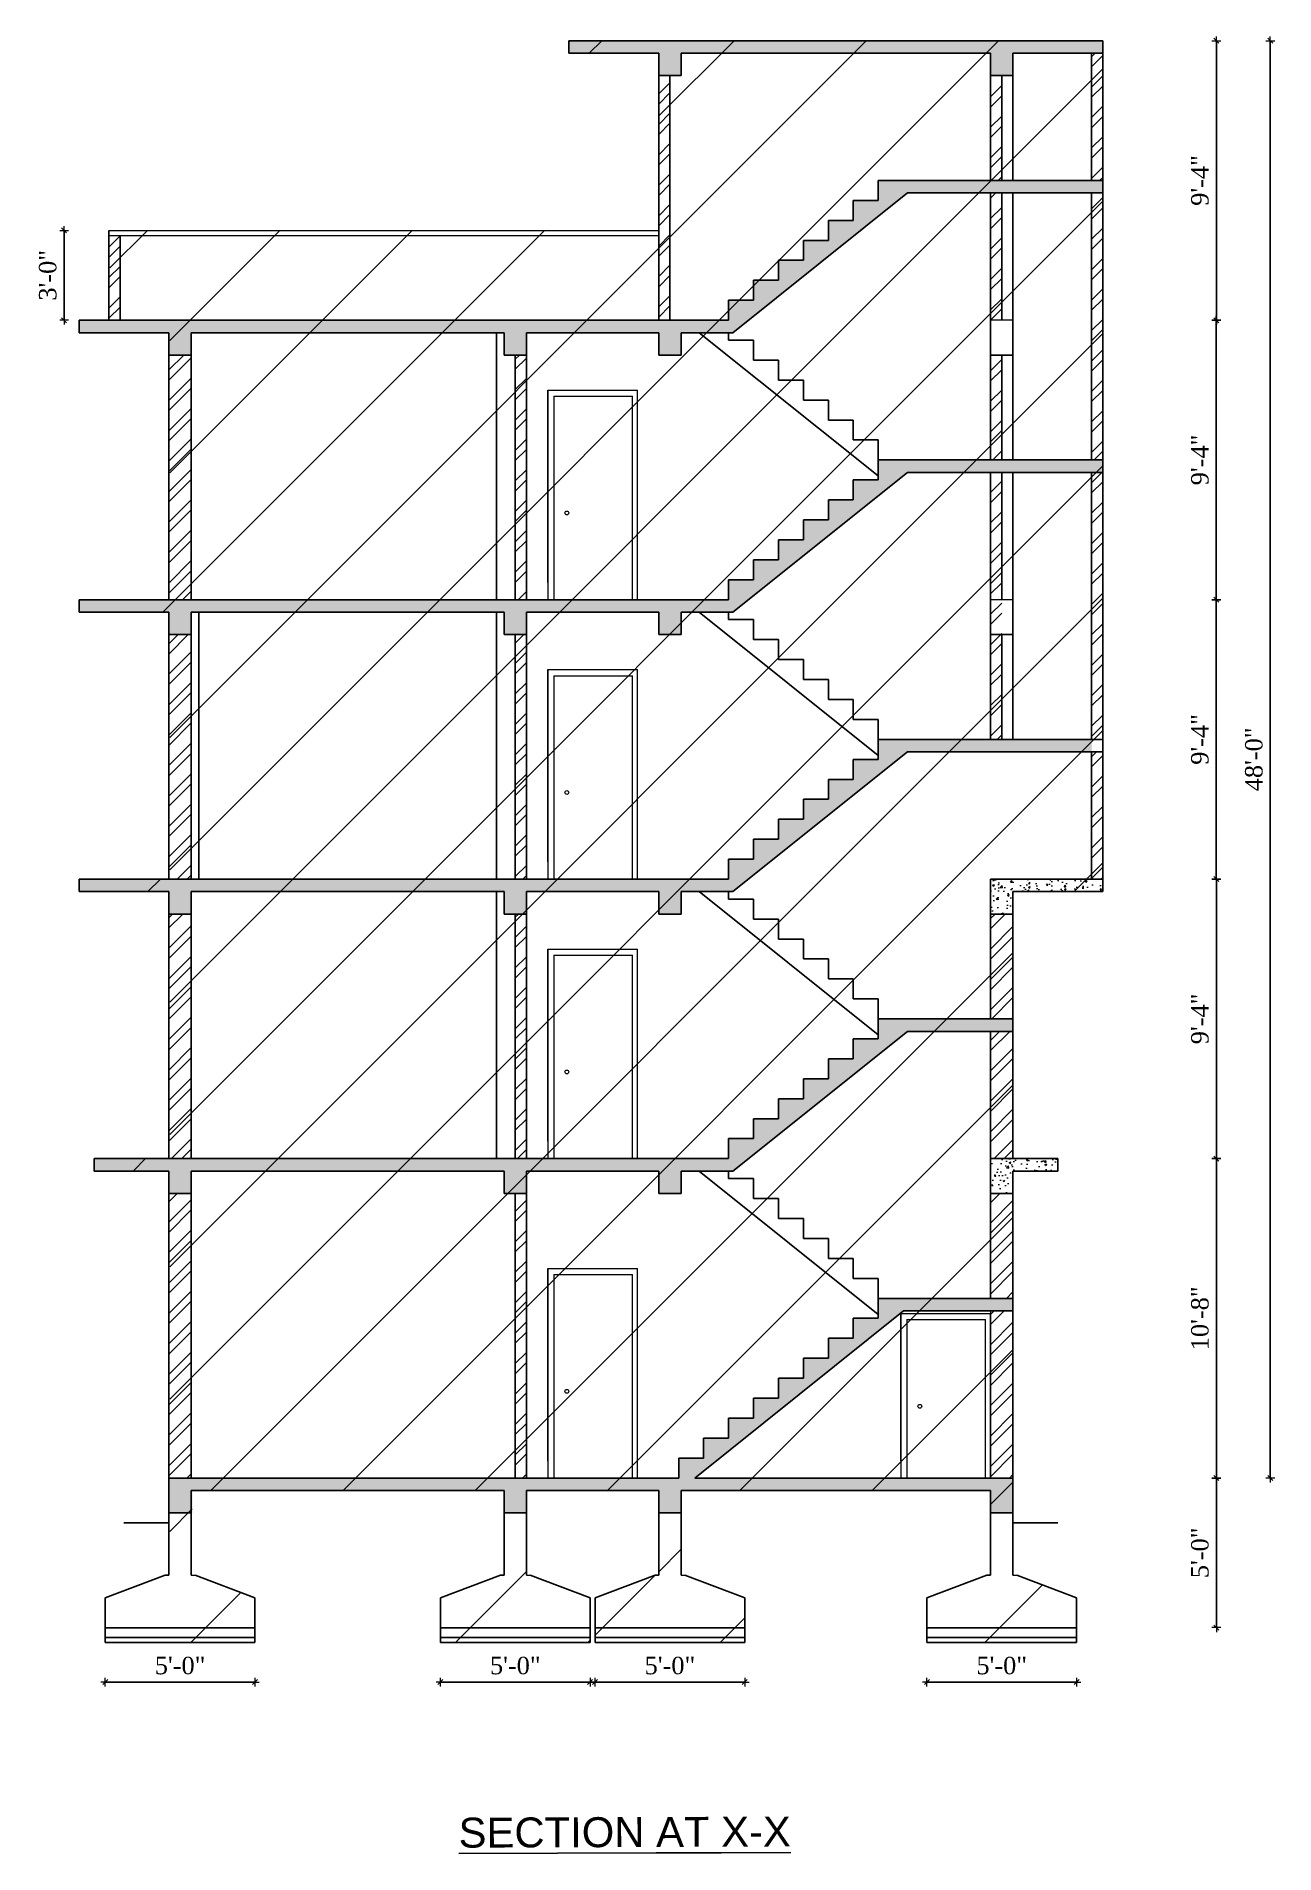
# Model space of a CAD drawing. Header units: inches. Extents: x 4069 to 291496, y -47643 to 12535.
# Drawn here: x 146222 to 146719, y -24318 to -23590 of the extents above; entities that cross this region are included whole.
import ezdxf

# ---------------------------------------------------------------- set-up
doc = ezdxf.new("R2010")
doc.units = ezdxf.units.IN
doc.header["$LTSCALE"] = 5
doc.header["$MEASUREMENT"] = 0
for name, color, linetype, lineweight in [('A-WALL', 7, 'Continuous', 9), ('Dimension', 7, 'Continuous', 18), ('dimention', 5, 'Continuous', 9), ('DOOR', 62, 'Continuous', 0), ('Railing', 43, 'Continuous', 18)]:
    doc.layers.add(name, color=color, linetype=linetype, lineweight=lineweight)
doc.layers.add('column', color=4, linetype='Continuous')
doc.layers.add('WALL', color=7, linetype='Continuous')
doc.layers.add('dim line', color=7, linetype='Continuous', lineweight=15, true_color=0xfab2b2)
doc.styles.add('DIMTEXT', font='arial.ttf', dxfattribs={"height": 8})
doc.styles.add('ordinary', font='times.ttf')
doc.dimstyles.new('Copy of 96', dxfattribs={"dimtxt": 7, "dimasz": 4, "dimexe": 0.5, "dimexo": 0.5, "dimgap": 3, "dimtad": 1, "dimdec": 1, "dimzin": 11, "dimdsep": 46, "dimlunit": 4, "dimtxsty": 'ordinary', "dimblk": 'OBLIQUE', "dimcen": 0.09, "dimse1": 1, "dimse2": 1, "dimclrt": 6, "dimazin": 0, "dimtfac": 1, "dimtdec": 1, "dimtix": 1, "dimtmove": 2, "dimatfit": 3, "dimldrblk": 'leader', "dimfxl": 0.5, "dimfxlon": 1, "dimtolj": 1, "dimtzin": 0, "dimarcsym": 0})
pattern_1 = [(45, (137803.933, -22388.217), (-6.098796, 6.098796), []), (45, (137807.9985, -22388.217), (-6.098796, 6.098796), [])]
pattern_2 = [(50, (137803.9327, -22388.217), (7.172602, -0.6275213), [0.75, -8.25]), (355, (137803.933, -22388.217), (-1.3875133, 7.5219213), [0.6, -6.6]), (100.4514, (137804.5304, -22388.2696), (5.785094, 6.8943954), [0.637402, -7.011421]), (46.1842, (137803.933, -22386.217), (10.6724105, -1.65519), [1.125, -12.375]), (96.6356, (137804.822, -22386.355), (9.346627, 9.741179), [0.956103, -10.51713]), (351.1842, (137803.933, -22386.217), (9.34662, 9.741186), [0.9, -9.9]), (21, (137804.9327, -22386.717), (5.9690705, -4.026189), [0.75, -8.25]), (326, (137804.933, -22386.717), (2.4331533, 7.2515005), [0.6, -6.6]), (71.4514, (137805.43, -22387.053), (8.4022263, 3.225305), [0.637402, -7.011421]), (37.5, (137803.9327, -22388.2173), (0.12159855, 3.32893854), [0, -6.52, 0, -6.7, 0, -6.625]), (7.5, (137803.9327, -22388.2173), (2.6306954, 3.9441171), [0, -3.82, 0, -6.37, 0, -2.525]), (327.5, (137801.7027, -22388.2173), (5.3382244, -0.2255487), [0, -2.5, 0, -7.8, 0, -10.35]), (317.5, (137800.7027, -22388.2173), (5.8318617, 1.0010498), [0, -3.25, 0, -5.18, 0, -7.35])]
pattern_3 = [(45, (137803.554, -22388.217), (-6.098796, 6.098796), []), (45, (137807.62, -22388.217), (-6.098796, 6.098796), [])]

msp = doc.modelspace()

# ---------------------------------------------------------------- texts
at = {"layer": 'column', "color": 0, "insert": (146458.02627, -24303.267), "char_height": 12, "width": 216.2724828, "attachment_point": 2, "rotation": 0.20565602, "style": 'DIMTEXT'}
msp.add_mtext('{\\LSECTION AT X-X}', dxfattribs=at)

# ---------------------------------------------------------------- blocks, each defined once
blk = doc.blocks.new('oblique')
at = {"color": 0, "lineweight": -2}
blk.add_line((0.25, 0.25), (-0.25, -0.25), dxfattribs=at)
at = {"layer": 'dim line', "lineweight": 9}
for p, q in [((-0.4375, 0), (0.4375, 0)), ((0, 0.4375), (0, -0.4375))]:
    blk.add_line(p, q, dxfattribs=at)
blk = doc.blocks.new('*D4681')
at = {"layer": 'A-WALL', "color": 0, "lineweight": -2, "ltscale": 50, "transparency": 16777216}
blk.add_line((146695.22, -24167.38), (146695.22, -24039.38), dxfattribs=at)
at = {"layer": 'Defpoints', "color": 0, "ltscale": 50, "transparency": 16777216}
for p in [(146613.69, -24039.38), (146695.22, -24039.38), (146613.69, -24167.38)]:
    blk.add_point(p, dxfattribs=at)
at = {"layer": 'A-WALL', "color": 0, "lineweight": -2, "ltscale": 50, "transparency": 16777216, "xscale": 4, "yscale": 4, "zscale": 4}
for p, rotation in [((146695.22, -24039.38), 90), ((146695.22, -24167.38), 270)]:
    blk.add_blockref('oblique', p, dxfattribs=dict(at, rotation=rotation))
at = {"layer": 'A-WALL', "color": 6, "ltscale": 50, "transparency": 16777216, "insert": (146688.66, -24103.38), "char_height": 7, "attachment_point": 5, "rotation": 90, "style": 'ordinary'}
blk.add_mtext('\\A1;10\'-8"', dxfattribs=at)
blk = doc.blocks.new('_OBLIQUE')
at = {"color": 0, "linetype": 'ByBlock'}
blk.add_line((-0.5, -0.5), (0.5, 0.5), dxfattribs=at)
blk = doc.blocks.new('leader')
at = {"layer": 'Dimension'}
for p, q in [((0, -4.33), (0, 4.33)), ((-4.42, 0), (4.42, 0))]:
    blk.add_line(p, q, dxfattribs=at)
blk = doc.blocks.new('*D4682')
at = {"layer": 'A-WALL', "color": 0, "lineweight": -2, "ltscale": 50, "transparency": 16777216}
blk.add_line((146695.22, -24039.38), (146695.22, -23927.38), dxfattribs=at)
at = {"layer": 'Defpoints', "color": 0, "ltscale": 50, "transparency": 16777216}
for p in [(146481.82, -23927.38), (146695.22, -23927.38), (146613.69, -24039.38)]:
    blk.add_point(p, dxfattribs=at)
at = {"layer": 'A-WALL', "color": 0, "lineweight": -2, "ltscale": 50, "transparency": 16777216, "xscale": 4, "yscale": 4, "zscale": 4}
for p, rotation in [((146695.22, -23927.38), 90), ((146695.22, -24039.38), 270)]:
    blk.add_blockref('oblique', p, dxfattribs=dict(at, rotation=rotation))
at = {"layer": 'A-WALL', "color": 6, "ltscale": 50, "transparency": 16777216, "insert": (146688.65, -23983.38), "char_height": 7, "attachment_point": 5, "rotation": 90, "style": 'ordinary'}
blk.add_mtext('\\A1;9\'-4"', dxfattribs=at)
blk = doc.blocks.new('*D4683')
at = {"layer": 'A-WALL', "color": 0, "lineweight": -2, "ltscale": 50, "transparency": 16777216}
blk.add_line((146695.2, -23927.38), (146695.2, -23815.38), dxfattribs=at)
at = {"layer": 'Defpoints', "color": 0, "ltscale": 50, "transparency": 16777216}
for p in [(146485.65, -23815.38), (146695.2, -23815.38), (146481.82, -23927.38)]:
    blk.add_point(p, dxfattribs=at)
at = {"layer": 'A-WALL', "color": 0, "lineweight": -2, "ltscale": 50, "transparency": 16777216, "xscale": 4, "yscale": 4, "zscale": 4}
for p, rotation in [((146695.2, -23815.38), 90), ((146695.2, -23927.38), 270)]:
    blk.add_blockref('oblique', p, dxfattribs=dict(at, rotation=rotation))
at = {"layer": 'A-WALL', "color": 6, "ltscale": 50, "transparency": 16777216, "insert": (146688.63, -23871.38), "char_height": 7, "attachment_point": 5, "rotation": 90, "style": 'ordinary'}
blk.add_mtext('\\A1;9\'-4"', dxfattribs=at)
blk = doc.blocks.new('*D4684')
at = {"layer": 'A-WALL', "color": 0, "lineweight": -2, "ltscale": 50, "transparency": 16777216}
blk.add_line((146695.21, -23815.38), (146695.21, -23703.38), dxfattribs=at)
at = {"layer": 'Defpoints', "color": 0, "ltscale": 50, "transparency": 16777216}
for p in [(146492.09, -23703.38), (146695.21, -23703.38), (146485.65, -23815.38)]:
    blk.add_point(p, dxfattribs=at)
at = {"layer": 'A-WALL', "color": 0, "lineweight": -2, "ltscale": 50, "transparency": 16777216, "xscale": 4, "yscale": 4, "zscale": 4}
for p, rotation in [((146695.21, -23703.38), 90), ((146695.21, -23815.38), 270)]:
    blk.add_blockref('oblique', p, dxfattribs=dict(at, rotation=rotation))
at = {"layer": 'A-WALL', "color": 6, "ltscale": 50, "transparency": 16777216, "insert": (146688.64, -23759.38), "char_height": 7, "attachment_point": 5, "rotation": 90, "style": 'ordinary'}
blk.add_mtext('\\A1;9\'-4"', dxfattribs=at)
blk = doc.blocks.new('*D4685')
at = {"layer": 'A-WALL', "color": 0, "lineweight": -2, "ltscale": 50, "transparency": 16777216}
blk.add_line((146695.22, -23703.38), (146695.22, -23591.38), dxfattribs=at)
at = {"layer": 'Defpoints', "color": 0, "ltscale": 50, "transparency": 16777216}
for p in [(146497.98, -23591.38), (146695.22, -23591.38), (146492.09, -23703.38)]:
    blk.add_point(p, dxfattribs=at)
at = {"layer": 'A-WALL', "color": 0, "lineweight": -2, "ltscale": 50, "transparency": 16777216, "xscale": 4, "yscale": 4, "zscale": 4}
for p, rotation in [((146695.22, -23591.38), 90), ((146695.22, -23703.38), 270)]:
    blk.add_blockref('oblique', p, dxfattribs=dict(at, rotation=rotation))
at = {"layer": 'A-WALL', "color": 6, "ltscale": 50, "transparency": 16777216, "insert": (146688.65, -23647.38), "char_height": 7, "attachment_point": 5, "rotation": 90, "style": 'ordinary'}
blk.add_mtext('\\A1;9\'-4"', dxfattribs=at)
blk = doc.blocks.new('*D4686')
at = {"layer": 'A-WALL', "color": 0, "lineweight": -2, "ltscale": 50, "transparency": 16777216}
blk.add_line((146233.34, -23703.38), (146233.34, -23667.38), dxfattribs=at)
at = {"layer": 'Defpoints', "color": 0, "ltscale": 50, "transparency": 16777216}
for p in [(146233.34, -23667.38), (146251.32, -23667.38), (146239.32, -23703.38)]:
    blk.add_point(p, dxfattribs=at)
at = {"layer": 'A-WALL', "color": 0, "lineweight": -2, "ltscale": 50, "transparency": 16777216, "xscale": 4, "yscale": 4, "zscale": 4}
for p, rotation in [((146233.34, -23667.38), 90), ((146233.34, -23703.38), 270)]:
    blk.add_blockref('oblique', p, dxfattribs=dict(at, rotation=rotation))
at = {"layer": 'A-WALL', "color": 6, "ltscale": 50, "transparency": 16777216, "insert": (146226.78, -23685.38), "char_height": 7, "attachment_point": 5, "rotation": 90, "style": 'ordinary'}
blk.add_mtext('\\A1;3\'-0"', dxfattribs=at)
blk = doc.blocks.new('*D4675')
at = {"layer": 'A-WALL', "color": 0, "lineweight": -2, "ltscale": 50, "transparency": 16777216}
blk.add_line((146695.22, -24167.38), (146695.22, -24227.34), dxfattribs=at)
at = {"layer": 'Defpoints', "color": 0, "ltscale": 50, "transparency": 16777216}
for p in [(146613.69, -24167.38), (146639.19, -24227.34), (146695.22, -24227.34)]:
    blk.add_point(p, dxfattribs=at)
at = {"layer": 'A-WALL', "color": 0, "lineweight": -2, "ltscale": 50, "transparency": 16777216, "xscale": 4, "yscale": 4, "zscale": 4}
for p, rotation in [((146695.22, -24167.38), 90), ((146695.22, -24227.34), 270)]:
    blk.add_blockref('oblique', p, dxfattribs=dict(at, rotation=rotation))
at = {"layer": 'A-WALL', "color": 6, "ltscale": 50, "transparency": 16777216, "insert": (146688.66, -24197.36), "char_height": 7, "attachment_point": 5, "rotation": 90, "style": 'ordinary'}
blk.add_mtext('\\A1;5\'-0"', dxfattribs=at)
blk = doc.blocks.new('*D4676')
at = {"layer": 'A-WALL', "color": 0, "lineweight": -2, "ltscale": 50, "transparency": 16777216}
blk.add_line((146716.85, -24167.38), (146716.85, -23591.38), dxfattribs=at)
at = {"layer": 'Defpoints', "color": 0, "ltscale": 50, "transparency": 16777216}
for p in [(146613.69, -23591.38), (146716.85, -23591.38), (146613.69, -24167.38)]:
    blk.add_point(p, dxfattribs=at)
at = {"layer": 'A-WALL', "color": 0, "lineweight": -2, "ltscale": 50, "transparency": 16777216, "xscale": 4, "yscale": 4, "zscale": 4}
for p, rotation in [((146716.85, -23591.38), 90), ((146716.85, -24167.38), 270)]:
    blk.add_blockref('oblique', p, dxfattribs=dict(at, rotation=rotation))
at = {"layer": 'A-WALL', "color": 6, "ltscale": 50, "transparency": 16777216, "insert": (146710.29, -23879.38), "char_height": 7, "attachment_point": 5, "rotation": 90, "style": 'ordinary'}
blk.add_mtext('\\A1;48\'-0"', dxfattribs=at)
blk = doc.blocks.new('*D4677')
at = {"layer": 'A-WALL', "color": 0, "lineweight": -2, "ltscale": 50, "transparency": 16777216}
blk.add_line((146249.82, -24249.13), (146309.82, -24249.13), dxfattribs=at)
at = {"layer": 'Defpoints', "color": 0, "ltscale": 50, "transparency": 16777216}
for p in [(146249.82, -24233.34), (146309.82, -24233.34), (146309.82, -24249.13)]:
    blk.add_point(p, dxfattribs=at)
at = {"layer": 'A-WALL', "color": 0, "lineweight": -2, "ltscale": 50, "transparency": 16777216, "xscale": 4, "yscale": 4, "zscale": 4, "rotation": 180}
blk.add_blockref('oblique', (146249.82, -24249.13), dxfattribs=at)
at = {"layer": 'A-WALL', "color": 0, "lineweight": -2, "ltscale": 50, "transparency": 16777216, "xscale": 4, "yscale": 4, "zscale": 4}
blk.add_blockref('oblique', (146309.82, -24249.13), dxfattribs=at)
at = {"layer": 'A-WALL', "color": 6, "ltscale": 50, "transparency": 16777216, "insert": (146279.82, -24242.57), "char_height": 7, "attachment_point": 5, "style": 'ordinary'}
blk.add_mtext('\\A1;5\'-0"', dxfattribs=at)
blk = doc.blocks.new('*D4678')
at = {"layer": 'A-WALL', "color": 0, "lineweight": -2, "ltscale": 50, "transparency": 16777216}
blk.add_line((146384.19, -24249.13), (146444.19, -24249.13), dxfattribs=at)
at = {"layer": 'Defpoints', "color": 0, "ltscale": 50, "transparency": 16777216}
for p in [(146384.19, -24233.34), (146444.19, -24233.34), (146444.19, -24249.13)]:
    blk.add_point(p, dxfattribs=at)
at = {"layer": 'A-WALL', "color": 0, "lineweight": -2, "ltscale": 50, "transparency": 16777216, "xscale": 4, "yscale": 4, "zscale": 4, "rotation": 180}
blk.add_blockref('oblique', (146384.19, -24249.13), dxfattribs=at)
at = {"layer": 'A-WALL', "color": 0, "lineweight": -2, "ltscale": 50, "transparency": 16777216, "xscale": 4, "yscale": 4, "zscale": 4}
blk.add_blockref('oblique', (146444.19, -24249.13), dxfattribs=at)
at = {"layer": 'A-WALL', "color": 6, "ltscale": 50, "transparency": 16777216, "insert": (146414.19, -24242.57), "char_height": 7, "attachment_point": 5, "style": 'ordinary'}
blk.add_mtext('\\A1;5\'-0"', dxfattribs=at)
blk = doc.blocks.new('*D4679')
at = {"layer": 'A-WALL', "color": 0, "lineweight": -2, "ltscale": 50, "transparency": 16777216}
blk.add_line((146446.19, -24249.13), (146506.19, -24249.13), dxfattribs=at)
at = {"layer": 'Defpoints', "color": 0, "ltscale": 50, "transparency": 16777216}
for p in [(146446.19, -24233.34), (146506.19, -24233.34), (146506.19, -24249.13)]:
    blk.add_point(p, dxfattribs=at)
at = {"layer": 'A-WALL', "color": 0, "lineweight": -2, "ltscale": 50, "transparency": 16777216, "xscale": 4, "yscale": 4, "zscale": 4, "rotation": 180}
blk.add_blockref('oblique', (146446.19, -24249.13), dxfattribs=at)
at = {"layer": 'A-WALL', "color": 0, "lineweight": -2, "ltscale": 50, "transparency": 16777216, "xscale": 4, "yscale": 4, "zscale": 4}
blk.add_blockref('oblique', (146506.19, -24249.13), dxfattribs=at)
at = {"layer": 'A-WALL', "color": 6, "ltscale": 50, "transparency": 16777216, "insert": (146476.19, -24242.57), "char_height": 7, "attachment_point": 5, "style": 'ordinary'}
blk.add_mtext('\\A1;5\'-0"', dxfattribs=at)
blk = doc.blocks.new('*D4680')
at = {"layer": 'A-WALL', "color": 0, "lineweight": -2, "ltscale": 50, "transparency": 16777216}
blk.add_line((146579.19, -24249.13), (146639.19, -24249.13), dxfattribs=at)
at = {"layer": 'Defpoints', "color": 0, "ltscale": 50, "transparency": 16777216}
for p in [(146579.19, -24233.34), (146639.19, -24233.34), (146639.19, -24249.13)]:
    blk.add_point(p, dxfattribs=at)
at = {"layer": 'A-WALL', "color": 0, "lineweight": -2, "ltscale": 50, "transparency": 16777216, "xscale": 4, "yscale": 4, "zscale": 4, "rotation": 180}
blk.add_blockref('oblique', (146579.19, -24249.13), dxfattribs=at)
at = {"layer": 'A-WALL', "color": 0, "lineweight": -2, "ltscale": 50, "transparency": 16777216, "xscale": 4, "yscale": 4, "zscale": 4}
blk.add_blockref('oblique', (146639.19, -24249.13), dxfattribs=at)
at = {"layer": 'A-WALL', "color": 6, "ltscale": 50, "transparency": 16777216, "insert": (146609.19, -24242.57), "char_height": 7, "attachment_point": 5, "style": 'ordinary'}
blk.add_mtext('\\A1;5\'-0"', dxfattribs=at)

# ---------------------------------------------------------------- dimensions: what is measured, and where the dimension line sits
at = {"layer": 'A-WALL', "ltscale": 50}
for base, p1, p2, picture, middle in [((146695.22499, -23591.376), (146492.09207, -23703.376), (146497.9837, -23591.376), '*D4685', (146688.65434, -23647.376)), ((146716.84898, -23591.376), (146613.69401, -24167.376), (146613.69401, -23591.376), '*D4676', (146710.28842, -23879.376)), ((146233.33986, -23667.376), (146239.3152, -23703.376), (146251.3152, -23667.376), '*D4686', (146226.77929, -23685.376)), ((146695.21394, -23703.376), (146485.65043, -23815.376), (146492.09207, -23703.376), '*D4684', (146688.64328, -23759.376)), ((146695.20456, -23815.376), (146481.82381, -23927.376), (146485.65043, -23815.376), '*D4683', (146688.63391, -23871.376)), ((146695.22499, -23927.376), (146613.69401, -24039.376), (146481.82381, -23927.376), '*D4682', (146688.65434, -23983.376)), ((146695.22499, -24039.376), (146613.69401, -24167.376), (146613.69401, -24039.376), '*D4681', (146688.66443, -24103.376)), ((146695.22499, -24227.34424), (146613.69401, -24167.376), (146639.19401, -24227.34424), '*D4675', (146688.66443, -24197.36012))]:
    dim = msp.add_linear_dim(base=base, p1=p1, p2=p2, angle=90, dimstyle='Copy of 96', override={"dimdec": 0, "dimblk": 'oblique', "dimtdec": 0, "dimarcsym": 1}, dxfattribs=at)
    dim.commit()
    dim.dimension.update_dxf_attribs({"geometry": picture, "text_midpoint": middle})
for base, p1, p2, picture, middle in [((146309.8152, -24249.13438), (146249.8152, -24233.34424), (146309.8152, -24233.34424), '*D4677', (146279.8152, -24242.57382)), ((146444.19401, -24249.13438), (146384.19401, -24233.34424), (146444.19401, -24233.34424), '*D4678', (146414.19401, -24242.57382)), ((146506.19401, -24249.13438), (146446.19401, -24233.34424), (146506.19401, -24233.34424), '*D4679', (146476.19401, -24242.57382)), ((146639.19401, -24249.13438), (146579.19401, -24233.34424), (146639.19401, -24233.34424), '*D4680', (146609.19401, -24242.57382))]:
    dim = msp.add_linear_dim(base=base, p1=p1, p2=p2, dimstyle='Copy of 96', override={"dimdec": 0, "dimblk": 'oblique', "dimtdec": 0, "dimarcsym": 1}, dxfattribs=at)
    dim.commit()
    dim.dimension.update_dxf_attribs({"geometry": picture, "text_midpoint": middle})

# ---------------------------------------------------------------- hatches: boundary and pattern name
at = {"layer": 'A-WALL', "ltscale": 40, "true_color": 0xf26722}
h = msp.add_hatch(dxfattribs=at)
h.set_pattern_fill('AR-CONC', color=30)
h.set_pattern_definition(pattern_2)
h.paths.add_polyline_path([(146480.69401, -23596.376), (146604.69401, -23596.376), (146604.69401, -23605.376), (146613.69401, -23605.376), (146613.69401, -23596.376), (146649.69401, -23596.376), (146649.69401, -23591.376), (146435.69401, -23591.376), (146435.69401, -23596.376), (146471.69401, -23596.376), (146471.69401, -23605.376), (146480.69401, -23605.376)])
h = msp.add_hatch(dxfattribs=at)
h.set_pattern_fill('AR-CONC', color=30)
h.set_pattern_definition(pattern_2)
h.paths.add_polyline_path([(146409.69401, -23717.376), (146418.69401, -23717.376), (146418.69401, -23708.376), (146471.69401, -23708.376), (146471.69401, -23717.376), (146480.69401, -23717.376), (146480.69401, -23708.376), (146501.44724, -23708.376), (146571.44724, -23652.376), (146649.69401, -23652.376), (146649.69401, -23647.376), (146559.69333, -23647.376), (146559.69333, -23655.376), (146549.69333, -23655.376), (146549.69333, -23663.376), (146539.69333, -23663.376), (146539.69333, -23671.376), (146529.69333, -23671.376), (146529.69333, -23679.376), (146519.69333, -23679.376), (146519.69333, -23687.376), (146509.69333, -23687.376), (146509.69333, -23695.376), (146499.69333, -23695.376), (146499.69333, -23703.376), (146239.69401, -23703.376), (146239.69401, -23708.376), (146275.69401, -23708.376), (146275.69401, -23717.376), (146284.65184, -23717.376), (146284.65184, -23708.376), (146409.69401, -23708.376)])
h = msp.add_hatch(dxfattribs=at)
h.set_pattern_fill('AR-CONC', color=30)
h.set_pattern_definition(pattern_2)
h.paths.add_polyline_path([(146418.69401, -23820.376), (146471.69401, -23820.376), (146471.69401, -23829.376), (146480.69401, -23829.376), (146480.69401, -23820.376), (146501.44724, -23820.376), (146571.44724, -23764.376), (146649.69401, -23764.376), (146649.69401, -23759.376), (146559.69333, -23759.376), (146559.69333, -23767.376), (146549.69333, -23767.376), (146549.69333, -23775.376), (146539.69333, -23775.376), (146539.69333, -23783.376), (146529.69333, -23783.376), (146529.69333, -23791.376), (146519.69333, -23791.376), (146519.69333, -23799.376), (146509.69333, -23799.376), (146509.69333, -23807.376), (146499.69333, -23807.376), (146499.69333, -23815.376), (146239.69401, -23815.376), (146239.69401, -23820.376), (146275.69401, -23820.376), (146275.69401, -23829.376), (146284.65184, -23829.376), (146284.65184, -23820.376), (146409.69401, -23820.376), (146409.69401, -23829.376), (146418.69401, -23829.376)])
h = msp.add_hatch(dxfattribs=at)
h.set_pattern_fill('AR-CONC', color=30)
h.set_pattern_definition(pattern_2)
h.paths.add_polyline_path([(146409.69401, -23941.376), (146418.69401, -23941.376), (146418.69401, -23932.376), (146471.69401, -23932.376), (146471.69401, -23941.376), (146480.69401, -23941.376), (146480.69401, -23932.376), (146501.44724, -23932.376), (146571.44724, -23876.376), (146645.19401, -23876.376), (146645.19401, -23871.376), (146559.69333, -23871.376), (146559.69333, -23879.376), (146549.69333, -23879.376), (146549.69333, -23887.376), (146539.69333, -23887.376), (146539.69333, -23895.376), (146529.69333, -23895.376), (146529.69333, -23903.376), (146519.69333, -23903.376), (146519.69333, -23911.376), (146509.69333, -23911.376), (146509.69333, -23919.376), (146499.69333, -23919.376), (146499.69333, -23927.376), (146239.69401, -23927.376), (146239.69401, -23932.376), (146275.69401, -23932.376), (146275.69401, -23941.376), (146284.65184, -23941.376), (146284.65184, -23932.376), (146409.69401, -23932.376)])
h = msp.add_hatch(dxfattribs=at)
h.set_pattern_fill('AR-CONC', color=30)
h.set_pattern_definition(pattern_2)
h.paths.add_polyline_path([(146613.69401, -23932.376), (146649.69401, -23932.376), (146649.69401, -23927.376), (146604.69401, -23927.376), (146604.69401, -23941.376), (146613.69401, -23941.376)])
h = msp.add_hatch(dxfattribs=at)
h.set_pattern_fill('AR-CONC', color=30)
h.set_pattern_definition(pattern_2)
h.paths.add_polyline_path([(146418.69401, -24044.376), (146471.69401, -24044.376), (146471.69401, -24053.376), (146480.69401, -24053.376), (146480.69401, -24044.376), (146501.44724, -24044.376), (146571.44724, -23988.376), (146613.69401, -23988.376), (146613.69401, -23983.376), (146559.69333, -23983.376), (146559.69333, -23991.376), (146549.69333, -23991.376), (146549.69333, -23999.376), (146539.69333, -23999.376), (146539.69333, -24007.376), (146529.69333, -24007.376), (146529.69333, -24015.376), (146519.69333, -24015.376), (146519.69333, -24023.376), (146509.69333, -24023.376), (146509.69333, -24031.376), (146499.69333, -24031.376), (146499.69333, -24039.376), (146245.69401, -24039.376), (146245.69401, -24044.376), (146275.69401, -24044.376), (146275.69401, -24053.376), (146284.65184, -24053.376), (146284.65184, -24044.376), (146409.69401, -24044.376), (146409.69401, -24053.376), (146418.69401, -24053.376)])
h = msp.add_hatch(dxfattribs=at)
h.set_pattern_fill('AR-CONC', color=30)
h.set_pattern_definition(pattern_2)
h.paths.add_polyline_path([(146613.69401, -24053.376), (146613.69401, -24044.376), (146631.69401, -24044.376), (146631.69401, -24039.376), (146604.69401, -24039.376), (146604.69401, -24053.376)])
h = msp.add_hatch(dxfattribs=at)
h.set_pattern_fill('AR-CONC', color=30)
h.set_pattern_definition(pattern_2)
h.paths.add_polyline_path([(146480.69401, -24172.376), (146604.69401, -24172.376), (146604.69401, -24181.376), (146613.69401, -24181.376), (146613.69401, -24172.376), (146613.69401, -24167.376), (146486.09721, -24167.376), (146569.84721, -24100.376), (146613.69401, -24100.376), (146613.69401, -24095.376), (146559.69409, -24095.376), (146559.69409, -24103.376), (146549.69409, -24103.376), (146549.69409, -24111.376), (146539.69409, -24111.376), (146539.69409, -24119.376), (146529.69409, -24119.376), (146529.69409, -24127.376), (146519.69409, -24127.376), (146519.69409, -24135.376), (146509.69409, -24135.376), (146509.69409, -24143.376), (146499.69409, -24143.376), (146499.69409, -24151.376), (146489.69409, -24151.376), (146489.69409, -24159.376), (146479.69409, -24159.376), (146479.69409, -24167.376), (146275.69401, -24167.376), (146275.69401, -24172.376), (146275.69401, -24181.376), (146284.69401, -24181.376), (146284.69401, -24172.376), (146409.69401, -24172.376), (146409.69401, -24181.376), (146418.69401, -24181.376), (146418.69401, -24172.376), (146471.69401, -24172.376), (146471.69401, -24181.376), (146480.69401, -24181.376)])
at = {"layer": 'dimention', "ltscale": 40, "true_color": 0xf26722}
h = msp.add_hatch(dxfattribs=at)
h.set_pattern_fill('ANSI32', color=30, scale=23)
h.set_pattern_definition(pattern_1)
h.paths.add_polyline_path([(146645.19401, -23647.376), (146649.69401, -23647.376), (146649.69401, -23596.376), (146645.19401, -23596.376)])
h = msp.add_hatch(dxfattribs=at)
h.set_pattern_fill('ANSI32', color=30, scale=23)
h.set_pattern_definition(pattern_1)
h.paths.add_polyline_path([(146476.19401, -23605.376), (146471.69401, -23605.376), (146471.69401, -23703.376), (146476.19401, -23703.376)])
h = msp.add_hatch(dxfattribs=at)
h.set_pattern_fill('ANSI32', color=30, scale=23)
h.set_pattern_definition(pattern_1)
h.paths.add_polyline_path([(146609.19401, -23605.376), (146604.69401, -23605.376), (146604.69401, -23647.376), (146609.19401, -23647.376)])
h = msp.add_hatch(dxfattribs=at)
h.set_pattern_fill('ANSI32', color=30, scale=23)
h.set_pattern_definition(pattern_1)
h.paths.add_polyline_path([(146604.69401, -23703.376), (146609.19401, -23703.376), (146609.19401, -23652.376), (146604.69401, -23652.376)])
h = msp.add_hatch(dxfattribs=at)
h.set_pattern_fill('ANSI32', color=30, scale=23)
h.set_pattern_definition(pattern_1)
h.paths.add_polyline_path([(146645.19401, -23759.376), (146649.69401, -23759.376), (146649.69401, -23652.376), (146645.19401, -23652.376)])
h = msp.add_hatch(dxfattribs=at)
h.set_pattern_fill('ANSI32', color=30, scale=23)
h.set_pattern_definition(pattern_3)
h.paths.add_polyline_path([(146255.8152, -23669.376), (146251.3152, -23669.376), (146251.3152, -23703.376), (146255.8152, -23703.376)])
h = msp.add_hatch(dxfattribs=at)
h.set_pattern_fill('ANSI32', color=30, scale=23)
h.set_pattern_definition(pattern_3)
h.paths.add_polyline_path([(146275.3152, -23815.376), (146284.27302, -23815.376), (146284.27302, -23717.376), (146275.3152, -23717.376)])
h = msp.add_hatch(dxfattribs=at)
h.set_pattern_fill('ANSI32', color=30, scale=23)
h.set_pattern_definition(pattern_1)
h.paths.add_polyline_path([(146418.69401, -23717.376), (146414.19401, -23717.376), (146414.19401, -23815.376), (146418.69401, -23815.376)])
h = msp.add_hatch(dxfattribs=at)
h.set_pattern_fill('ANSI32', color=30, scale=23)
h.set_pattern_definition(pattern_1)
h.paths.add_polyline_path([(146609.19401, -23717.376), (146604.69401, -23717.376), (146604.69401, -23759.376), (146609.19401, -23759.376)])
h = msp.add_hatch(dxfattribs=at)
h.set_pattern_fill('ANSI32', color=30, scale=23)
h.set_pattern_definition(pattern_1)
h.paths.add_polyline_path([(146609.19401, -23764.376), (146604.69401, -23764.376), (146604.69401, -23871.376), (146609.19401, -23871.376)])
h = msp.add_hatch(dxfattribs=at)
h.set_pattern_fill('ANSI32', color=30, scale=23)
h.set_pattern_definition(pattern_1)
h.paths.add_polyline_path([(146645.19401, -23871.376), (146649.69401, -23871.376), (146649.69401, -23764.376), (146645.19401, -23764.376)])
h = msp.add_hatch(dxfattribs=at)
h.set_pattern_fill('ANSI32', color=30, scale=23)
h.set_pattern_definition(pattern_3)
h.paths.add_polyline_path([(146284.27302, -23829.376), (146275.3152, -23829.376), (146275.3152, -23927.376), (146284.27302, -23927.376)])
h = msp.add_hatch(dxfattribs=at)
h.set_pattern_fill('ANSI32', color=30, scale=23)
h.set_pattern_definition(pattern_1)
h.paths.add_polyline_path([(146418.69401, -23829.376), (146414.19401, -23829.376), (146414.19401, -23927.376), (146418.69401, -23927.376)])
h = msp.add_hatch(dxfattribs=at)
h.set_pattern_fill('ANSI32', color=30, scale=23)
h.set_pattern_definition(pattern_1)
h.paths.add_polyline_path([(146645.19401, -23927.376), (146649.69401, -23927.376), (146649.69401, -23876.376), (146645.19401, -23876.376)])
h = msp.add_hatch(dxfattribs=at)
h.set_pattern_fill('ANSI32', color=30, scale=23)
h.set_pattern_definition(pattern_3)
h.paths.add_polyline_path([(146275.3152, -24039.376), (146284.27302, -24039.376), (146284.27302, -23941.376), (146275.3152, -23941.376)])
h = msp.add_hatch(dxfattribs=at)
h.set_pattern_fill('ANSI32', color=30, scale=23)
h.set_pattern_definition(pattern_1)
h.paths.add_polyline_path([(146418.69401, -23941.376), (146414.19401, -23941.376), (146414.19401, -24039.376), (146418.69401, -24039.376)])
h = msp.add_hatch(dxfattribs=at)
h.set_pattern_fill('ANSI32', color=30, scale=23)
h.set_pattern_definition(pattern_1)
h.paths.add_polyline_path([(146604.69401, -23983.376), (146613.69401, -23983.376), (146613.69401, -23941.376), (146604.69401, -23941.376)])
h = msp.add_hatch(dxfattribs=at)
h.set_pattern_fill('ANSI32', color=30, scale=23)
h.set_pattern_definition(pattern_1)
h.paths.add_polyline_path([(146604.69401, -24039.376), (146613.69401, -24039.376), (146613.69401, -23988.376), (146604.69401, -23988.376)])
h = msp.add_hatch(dxfattribs=at)
h.set_pattern_fill('ANSI32', color=30, scale=23)
h.set_pattern_definition(pattern_3)
h.paths.add_polyline_path([(146275.3152, -24167.376), (146284.27302, -24167.376), (146284.27302, -24053.376), (146275.3152, -24053.376)])
h = msp.add_hatch(dxfattribs=at)
h.set_pattern_fill('ANSI32', color=30, scale=23)
h.set_pattern_definition(pattern_1)
h.paths.add_polyline_path([(146418.69401, -24053.376), (146414.19401, -24053.376), (146414.19401, -24167.376), (146418.69401, -24167.376)])
h = msp.add_hatch(dxfattribs=at)
h.set_pattern_fill('ANSI32', color=30, scale=23)
h.set_pattern_definition(pattern_1)
h.paths.add_polyline_path([(146613.69401, -24053.376), (146604.69401, -24053.376), (146604.69401, -24095.376), (146613.69401, -24095.376)])
h = msp.add_hatch(dxfattribs=at)
h.set_pattern_fill('ANSI32', color=30, scale=23)
h.set_pattern_definition(pattern_1)
h.paths.add_polyline_path([(146613.69401, -24100.376), (146604.69401, -24100.376), (146604.69401, -24167.376), (146613.69401, -24167.376)])
at = {"layer": 'WALL', "linetype": 'ByBlock', "ltscale": 5, "true_color": 0xf8991e}
h = msp.add_hatch(dxfattribs=at)
h.set_pattern_fill('ANSI31', color=30, scale=300)
h.set_pattern_definition([(45, (132834.607, -24106.447), (-26.5165, 26.5165), [])])
h.paths.add_polyline_path([(146250.19401, -24233.34424), (146250.19401, -24215.34424), (146274.19401, -24206.34424), (146275.69401, -24206.34424), (146275.69401, -24181.376), (146275.69401, -24044.376), (146245.69401, -24044.376), (146245.69401, -24039.376), (146275.69401, -24039.376), (146275.69401, -23932.376), (146239.69401, -23932.376), (146239.69401, -23927.376), (146275.69401, -23927.376), (146275.69401, -23820.376), (146239.69401, -23820.376), (146239.69401, -23815.376), (146275.69401, -23815.376), (146275.69401, -23708.376), (146239.69401, -23708.376), (146239.69401, -23703.376), (146251.69401, -23703.376), (146251.69401, -23667.376), (146471.69401, -23667.376), (146471.69401, -23596.376), (146435.69401, -23596.376), (146435.69401, -23591.376), (146649.69401, -23591.376), (146649.69401, -23932.376), (146613.69401, -23932.376), (146613.69401, -24039.376), (146631.69401, -24039.376), (146631.69401, -24044.376), (146613.69401, -24044.376), (146613.69401, -24206.34424), (146615.19401, -24206.34424), (146639.19401, -24215.34424), (146639.19401, -24233.34424), (146579.19401, -24233.34424), (146579.19401, -24215.34424), (146603.19401, -24206.34424), (146604.69401, -24206.34424), (146604.69401, -24172.376), (146480.69401, -24172.376), (146480.69401, -24206.34424), (146482.19401, -24206.34424), (146506.19401, -24215.34424), (146506.19401, -24233.34424), (146446.19401, -24233.34424), (146446.19401, -24215.34424), (146470.19401, -24206.34424), (146471.69401, -24206.34424), (146471.69401, -24172.376), (146418.69401, -24172.376), (146418.69401, -24206.34424), (146420.19401, -24206.34424), (146444.19401, -24215.34424), (146444.19401, -24233.34424), (146384.19401, -24233.34424), (146384.19401, -24215.34424), (146408.19401, -24206.34424), (146409.69401, -24206.34424), (146409.69401, -24172.376), (146284.69401, -24172.376), (146284.69401, -24206.34424), (146286.19401, -24206.34424), (146310.19401, -24215.34424), (146310.19401, -24233.34424)])

# ---------------------------------------------------------------- linework, layer by layer
at = {"layer": 'A-WALL', "ltscale": 5}
for p, q in [((146251.3152, -23669.376), (146251.3152, -23667.376)), ((146471.69401, -23667.376), (146471.69401, -23703.376)), ((146613.69401, -23703.376), (146604.69401, -23703.376)), ((146613.69401, -23815.376), (146604.69401, -23815.376)), ((146604.69401, -24100.376), (146604.69401, -24167.376)), ((146284.3152, -24206.34424), (146285.8152, -24206.34424)), ((146418.69401, -24206.34424), (146420.19401, -24206.34424)), ((146480.69401, -24206.34424), (146482.19401, -24206.34424)), ((146613.69401, -24206.34424), (146615.19401, -24206.34424))]:
    msp.add_line(p, q, dxfattribs=at)
for centre in [(146434.84353, -23780.626), (146434.84353, -23892.626), (146434.84353, -24004.626), (146434.84353, -24132.626), (146576.34353, -24138.626)]:
    msp.add_circle(centre, 0.7664, dxfattribs=at)
at = {"layer": 'DOOR', "lineweight": 13}
for p, q in [((146427.19401, -23808.44414), (146427.19401, -23731.376)), ((146427.19401, -23731.376), (146427.19401, -23815.376)), ((146427.19401, -23731.376), (146463.19401, -23731.376)), ((146429.69401, -23733.876), (146429.69401, -23815.376)), ((146429.69401, -23733.876), (146461.19401, -23733.876)), ((146461.19401, -23815.376), (146461.19401, -23733.876)), ((146463.19401, -23815.376), (146463.19401, -23731.376)), ((146427.19401, -23920.44414), (146427.19401, -23843.376)), ((146427.19401, -23843.376), (146427.19401, -23927.376)), ((146427.19401, -23843.376), (146463.19401, -23843.376)), ((146463.19401, -23927.376), (146463.19401, -23843.376)), ((146429.69401, -23845.876), (146429.69401, -23927.376)), ((146429.69401, -23845.876), (146461.19401, -23845.876)), ((146461.19401, -23927.376), (146461.19401, -23845.876)), ((146427.19401, -24032.44414), (146427.19401, -23955.376)), ((146427.19401, -23955.376), (146427.19401, -24039.376)), ((146427.19401, -23955.376), (146463.19401, -23955.376)), ((146429.69401, -23957.876), (146429.69401, -24039.376)), ((146429.69401, -23957.876), (146461.19401, -23957.876)), ((146461.19401, -24039.376), (146461.19401, -23957.876)), ((146463.19401, -24039.376), (146463.19401, -23955.376)), ((146427.19401, -24160.44414), (146427.19401, -24083.376)), ((146427.19401, -24083.376), (146427.19401, -24167.376)), ((146427.19401, -24083.376), (146463.19401, -24083.376)), ((146463.19401, -24167.376), (146463.19401, -24083.376)), ((146429.69401, -24085.876), (146429.69401, -24167.376)), ((146429.69401, -24085.876), (146461.19401, -24085.876)), ((146461.19401, -24167.376), (146461.19401, -24085.876)), ((146568.69401, -24160.44414), (146568.69401, -24101.376)), ((146568.69401, -24101.376), (146568.69401, -24167.376)), ((146568.69401, -24101.376), (146604.69401, -24101.376)), ((146571.19401, -24103.876), (146571.19401, -24167.376)), ((146571.19401, -24103.876), (146602.69401, -24103.876)), ((146602.69401, -24167.376), (146602.69401, -24103.876))]:
    msp.add_line(p, q, dxfattribs=at)
at = {"layer": 'Railing', "color": 30}
for p, q in [((146251.3152, -23667.376), (146471.69401, -23667.376)), ((146251.3152, -23669.376), (146471.69401, -23669.376))]:
    msp.add_line(p, q, dxfattribs=at)
at = {"layer": 'WALL', "color": 2, "linetype": 'ByBlock', "ltscale": 5}
for p, q in [((146649.69401, -23591.376), (146435.69401, -23591.376)), ((146435.69401, -23596.376), (146435.69401, -23591.376)), ((146649.69401, -23927.376), (146649.69401, -23591.376)), ((146471.69401, -23596.376), (146435.69401, -23596.376)), ((146471.69401, -23703.376), (146471.69401, -23596.376)), ((146471.69401, -23596.376), (146471.69401, -23605.376)), ((146604.69401, -23596.376), (146480.69401, -23596.376)), ((146480.69401, -23605.376), (146480.69401, -23596.376)), ((146604.69401, -23596.376), (146604.69401, -23647.376)), ((146604.69401, -23596.376), (146604.69401, -23605.376)), ((146649.69401, -23596.376), (146613.69401, -23596.376)), ((146613.69401, -23647.376), (146613.69401, -23596.376)), ((146613.69401, -23605.376), (146613.69401, -23596.376)), ((146645.19401, -23647.376), (146645.19401, -23596.376)), ((146471.69401, -23605.376), (146480.69401, -23605.376)), ((146476.19401, -23703.376), (146476.19401, -23605.376)), ((146604.69401, -23605.376), (146613.69401, -23605.376)), ((146609.19401, -23647.376), (146609.19401, -23605.376)), ((146501.44724, -23708.376), (146571.44724, -23652.376)), ((146559.69333, -23655.376), (146559.69333, -23647.376)), ((146559.69333, -23647.376), (146649.69401, -23647.376)), ((146571.44724, -23652.376), (146649.69401, -23652.376)), ((146604.69401, -23652.376), (146604.69401, -23759.376)), ((146609.19401, -23703.376), (146609.19401, -23652.376)), ((146613.69401, -23759.376), (146613.69401, -23652.376)), ((146645.19401, -23759.376), (146645.19401, -23652.376)), ((146549.69333, -23663.376), (146549.69333, -23655.376)), ((146549.69333, -23655.376), (146559.69333, -23655.376)), ((146251.3152, -23667.376), (146251.3152, -23703.376)), ((146539.69333, -23671.376), (146539.69333, -23663.376)), ((146539.69333, -23663.376), (146549.69333, -23663.376)), ((146255.8152, -23669.376), (146255.8152, -23703.376)), ((146529.69333, -23679.376), (146529.69333, -23671.376)), ((146529.69333, -23671.376), (146539.69333, -23671.376)), ((146519.69333, -23687.376), (146519.69333, -23679.376)), ((146519.69333, -23679.376), (146529.69333, -23679.376)), ((146509.69333, -23695.376), (146509.69333, -23687.376)), ((146509.69333, -23687.376), (146519.69333, -23687.376)), ((146499.69333, -23703.376), (146499.69333, -23695.376)), ((146499.69333, -23695.376), (146509.69333, -23695.376)), ((146499.69333, -23703.376), (146239.3152, -23703.376)), ((146239.3152, -23708.376), (146239.3152, -23703.376)), ((146613.69401, -23717.376), (146613.69401, -23703.376)), ((146275.3152, -23708.376), (146239.3152, -23708.376)), ((146275.3152, -23708.376), (146275.3152, -23815.376)), ((146275.3152, -23708.376), (146275.3152, -23717.376)), ((146284.27302, -23708.376), (146284.27302, -23815.376)), ((146409.69401, -23708.376), (146284.27302, -23708.376)), ((146406.69401, -23815.376), (146406.69401, -23708.376)), ((146409.69401, -23708.376), (146409.69401, -23717.376)), ((146471.69401, -23708.376), (146418.69401, -23708.376)), ((146418.69401, -23708.376), (146418.69401, -23815.376)), ((146418.69401, -23717.376), (146418.69401, -23708.376)), ((146471.69401, -23708.376), (146471.69401, -23717.376)), ((146501.44724, -23708.376), (146480.69401, -23708.376)), ((146480.69401, -23717.376), (146480.69401, -23708.376)), ((146487.93943, -23708.376), (146559.69333, -23765.77913)), ((146499.69333, -23708.376), (146499.69333, -23711.376)), ((146499.69333, -23711.376), (146509.69333, -23711.376)), ((146509.69333, -23711.376), (146509.69333, -23719.376)), ((146604.69401, -23708.376), (146604.69401, -23717.376)), ((146275.3152, -23717.376), (146284.27302, -23717.376)), ((146409.69401, -23717.376), (146418.69401, -23717.376)), ((146414.19401, -23815.376), (146414.19401, -23717.376)), ((146471.69401, -23717.376), (146480.69401, -23717.376)), ((146509.69333, -23719.376), (146519.69333, -23719.376)), ((146519.69333, -23719.376), (146519.69333, -23727.376)), ((146604.69401, -23717.376), (146613.69401, -23717.376)), ((146609.19401, -23759.376), (146609.19401, -23717.376)), ((146519.69333, -23727.376), (146529.69333, -23727.376)), ((146529.69333, -23727.376), (146529.69333, -23735.376)), ((146529.69333, -23735.376), (146539.69333, -23735.376)), ((146539.69333, -23735.376), (146539.69333, -23743.376)), ((146539.69333, -23743.376), (146549.69333, -23743.376)), ((146549.69333, -23743.376), (146549.69333, -23751.376)), ((146549.69333, -23751.376), (146559.69333, -23751.376)), ((146559.69333, -23751.376), (146559.69333, -23759.376)), ((146559.69333, -23767.376), (146559.69333, -23759.376)), ((146559.69333, -23759.376), (146649.69401, -23759.376)), ((146501.44724, -23820.376), (146571.44724, -23764.376)), ((146549.69333, -23775.376), (146549.69333, -23767.376)), ((146549.69333, -23767.376), (146559.69333, -23767.376)), ((146571.44724, -23764.376), (146649.69401, -23764.376)), ((146604.69401, -23764.376), (146604.69401, -23871.376)), ((146609.19401, -23815.376), (146609.19401, -23764.376)), ((146613.69401, -23871.376), (146613.69401, -23764.376)), ((146645.19401, -23871.376), (146645.19401, -23764.376)), ((146539.69333, -23783.376), (146539.69333, -23775.376)), ((146539.69333, -23775.376), (146549.69333, -23775.376)), ((146529.69333, -23791.376), (146529.69333, -23783.376)), ((146529.69333, -23783.376), (146539.69333, -23783.376)), ((146519.69333, -23799.376), (146519.69333, -23791.376)), ((146519.69333, -23791.376), (146529.69333, -23791.376)), ((146509.69333, -23807.376), (146509.69333, -23799.376)), ((146509.69333, -23799.376), (146519.69333, -23799.376)), ((146499.69333, -23815.376), (146499.69333, -23807.376)), ((146499.69333, -23807.376), (146509.69333, -23807.376)), ((146499.69333, -23815.376), (146239.3152, -23815.376)), ((146239.3152, -23820.376), (146239.3152, -23815.376)), ((146275.3152, -23820.376), (146239.3152, -23820.376)), ((146275.3152, -23820.376), (146275.3152, -23927.376)), ((146275.3152, -23820.376), (146275.3152, -23829.376)), ((146284.27302, -23820.376), (146284.27302, -23927.376)), ((146409.69401, -23820.376), (146284.27302, -23820.376)), ((146284.27302, -23829.376), (146284.27302, -23820.376)), ((146287.3152, -23927.376), (146287.3152, -23820.376)), ((146406.69401, -23927.376), (146406.69401, -23820.376)), ((146409.69401, -23820.376), (146409.69401, -23829.376)), ((146471.69401, -23820.376), (146418.69401, -23820.376)), ((146418.69401, -23927.376), (146418.69401, -23820.376)), ((146418.69401, -23829.376), (146418.69401, -23820.376)), ((146471.69401, -23820.376), (146471.69401, -23829.376)), ((146501.44724, -23820.376), (146480.69401, -23820.376)), ((146480.69401, -23829.376), (146480.69401, -23820.376)), ((146487.93943, -23820.376), (146559.69333, -23877.77913)), ((146499.69333, -23820.376), (146499.69333, -23823.376)), ((146604.69401, -23820.376), (146604.69401, -23829.376)), ((146613.69401, -23829.376), (146613.69401, -23815.376)), ((146499.69333, -23823.376), (146509.69333, -23823.376)), ((146509.69333, -23823.376), (146509.69333, -23831.376)), ((146275.3152, -23829.376), (146284.27302, -23829.376)), ((146409.69401, -23829.376), (146418.69401, -23829.376)), ((146414.19401, -23829.376), (146414.19401, -23927.376)), ((146471.69401, -23829.376), (146480.69401, -23829.376)), ((146509.69333, -23831.376), (146519.69333, -23831.376)), ((146519.69333, -23831.376), (146519.69333, -23839.376)), ((146604.69401, -23829.376), (146613.69401, -23829.376)), ((146609.19401, -23871.376), (146609.19401, -23829.376)), ((146519.69333, -23839.376), (146529.69333, -23839.376)), ((146529.69333, -23839.376), (146529.69333, -23847.376)), ((146529.69333, -23847.376), (146539.69333, -23847.376)), ((146539.69333, -23847.376), (146539.69333, -23855.376)), ((146539.69333, -23855.376), (146549.69333, -23855.376)), ((146549.69333, -23855.376), (146549.69333, -23863.376)), ((146549.69333, -23863.376), (146559.69333, -23863.376)), ((146559.69333, -23863.376), (146559.69333, -23871.376)), ((146559.69333, -23879.376), (146559.69333, -23871.376)), ((146559.69333, -23871.376), (146649.69401, -23871.376)), ((146501.44724, -23932.376), (146571.44724, -23876.376)), ((146549.69333, -23887.376), (146549.69333, -23879.376)), ((146549.69333, -23879.376), (146559.69333, -23879.376)), ((146571.44724, -23876.376), (146649.69401, -23876.376)), ((146645.19401, -23927.376), (146645.19401, -23876.376)), ((146539.69333, -23895.376), (146539.69333, -23887.376)), ((146539.69333, -23887.376), (146549.69333, -23887.376)), ((146529.69333, -23903.376), (146529.69333, -23895.376)), ((146529.69333, -23895.376), (146539.69333, -23895.376)), ((146519.69333, -23911.376), (146519.69333, -23903.376)), ((146519.69333, -23903.376), (146529.69333, -23903.376)), ((146509.69333, -23919.376), (146509.69333, -23911.376)), ((146509.69333, -23911.376), (146519.69333, -23911.376)), ((146499.69333, -23927.376), (146499.69333, -23919.376)), ((146499.69333, -23919.376), (146509.69333, -23919.376)), ((146499.69333, -23927.376), (146239.3152, -23927.376)), ((146239.3152, -23927.376), (146239.3152, -23932.376)), ((146604.69401, -23927.376), (146604.69401, -23983.376)), ((146604.69401, -23927.376), (146649.69401, -23927.376)), ((146649.69401, -23932.376), (146649.69401, -23927.376)), ((146275.3152, -23932.376), (146239.3152, -23932.376)), ((146275.3152, -23932.376), (146275.3152, -24039.376)), ((146275.3152, -23932.376), (146275.3152, -23941.376)), ((146284.27302, -23932.376), (146284.27302, -24039.376)), ((146409.69401, -23932.376), (146284.27302, -23932.376)), ((146284.27302, -23941.376), (146284.27302, -23932.376)), ((146406.69401, -24039.376), (146406.69401, -23932.376)), ((146409.69401, -23932.376), (146409.69401, -23941.376)), ((146471.69401, -23932.376), (146418.69401, -23932.376)), ((146418.69401, -24039.376), (146418.69401, -23932.376)), ((146418.69401, -23941.376), (146418.69401, -23932.376)), ((146471.69401, -23932.376), (146471.69401, -23941.376)), ((146501.44724, -23932.376), (146480.69401, -23932.376)), ((146480.69401, -23941.376), (146480.69401, -23932.376)), ((146487.93943, -23932.376), (146559.69333, -23989.77913)), ((146499.69333, -23932.376), (146499.69333, -23935.376)), ((146499.69333, -23935.376), (146509.69333, -23935.376)), ((146509.69333, -23935.376), (146509.69333, -23943.376)), ((146604.69401, -23932.376), (146604.69401, -23941.376)), ((146613.69401, -24039.376), (146613.69401, -23932.376)), ((146613.69401, -23932.376), (146649.69401, -23932.376)), ((146613.69401, -23941.376), (146613.69401, -23932.376)), ((146275.3152, -23941.376), (146284.27302, -23941.376)), ((146409.69401, -23941.376), (146418.69401, -23941.376)), ((146414.19401, -23941.376), (146414.19401, -24039.376)), ((146471.69401, -23941.376), (146480.69401, -23941.376)), ((146509.69333, -23943.376), (146519.69333, -23943.376)), ((146519.69333, -23943.376), (146519.69333, -23951.376)), ((146604.69401, -23941.376), (146613.69401, -23941.376)), ((146519.69333, -23951.376), (146529.69333, -23951.376)), ((146529.69333, -23951.376), (146529.69333, -23959.376)), ((146529.69333, -23959.376), (146539.69333, -23959.376)), ((146539.69333, -23959.376), (146539.69333, -23967.376)), ((146539.69333, -23967.376), (146549.69333, -23967.376)), ((146549.69333, -23967.376), (146549.69333, -23975.376)), ((146549.69333, -23975.376), (146559.69333, -23975.376)), ((146559.69333, -23975.376), (146559.69333, -23983.376)), ((146501.44724, -24044.376), (146571.44724, -23988.376)), ((146559.69333, -23991.376), (146559.69333, -23983.376)), ((146559.69333, -23983.376), (146613.69401, -23983.376)), ((146571.44724, -23988.376), (146613.69401, -23988.376)), ((146604.69401, -23988.376), (146604.69401, -24095.376)), ((146549.69333, -23999.376), (146549.69333, -23991.376)), ((146549.69333, -23991.376), (146559.69333, -23991.376)), ((146539.69333, -24007.376), (146539.69333, -23999.376)), ((146539.69333, -23999.376), (146549.69333, -23999.376)), ((146529.69333, -24015.376), (146529.69333, -24007.376)), ((146529.69333, -24007.376), (146539.69333, -24007.376)), ((146519.69333, -24023.376), (146519.69333, -24015.376)), ((146519.69333, -24015.376), (146529.69333, -24015.376)), ((146509.69333, -24031.376), (146509.69333, -24023.376)), ((146509.69333, -24023.376), (146519.69333, -24023.376)), ((146499.69333, -24039.376), (146499.69333, -24031.376)), ((146499.69333, -24031.376), (146509.69333, -24031.376)), ((146499.69409, -24039.376), (146245.3152, -24039.376)), ((146245.3152, -24044.376), (146245.3152, -24039.376)), ((146631.69401, -24039.376), (146604.69401, -24039.376)), ((146631.69401, -24044.376), (146631.69401, -24039.376)), ((146275.3152, -24044.376), (146245.3152, -24044.376)), ((146275.3152, -24044.376), (146275.3152, -24172.376)), ((146275.3152, -24044.376), (146275.3152, -24053.376)), ((146409.69401, -24044.376), (146284.27302, -24044.376)), ((146284.27302, -24044.376), (146284.27302, -24167.376)), ((146284.27302, -24053.376), (146284.27302, -24044.376)), ((146409.69401, -24044.376), (146409.69401, -24053.376)), ((146471.69401, -24044.376), (146418.69401, -24044.376)), ((146418.69401, -24167.376), (146418.69401, -24044.376)), ((146418.69401, -24053.376), (146418.69401, -24044.376)), ((146471.69401, -24044.376), (146471.69401, -24053.376)), ((146501.44724, -24044.376), (146480.69401, -24044.376)), ((146480.69401, -24053.376), (146480.69401, -24044.376)), ((146559.69409, -24101.77913), (146487.94018, -24044.376)), ((146499.69409, -24047.376), (146499.69409, -24044.376)), ((146509.69409, -24047.376), (146499.69409, -24047.376)), ((146509.69409, -24055.376), (146509.69409, -24047.376)), ((146604.69401, -24044.376), (146604.69401, -24053.376)), ((146613.69401, -24167.376), (146613.69401, -24044.376)), ((146631.69401, -24044.376), (146613.69401, -24044.376)), ((146613.69401, -24053.376), (146613.69401, -24044.376)), ((146275.3152, -24053.376), (146284.27302, -24053.376)), ((146409.69401, -24053.376), (146418.69401, -24053.376)), ((146414.19401, -24167.376), (146414.19401, -24053.376)), ((146471.69401, -24053.376), (146480.69401, -24053.376)), ((146604.69401, -24053.376), (146613.69401, -24053.376)), ((146519.69409, -24055.376), (146509.69409, -24055.376)), ((146519.69409, -24063.376), (146519.69409, -24055.376)), ((146529.69409, -24063.376), (146519.69409, -24063.376)), ((146529.69409, -24071.376), (146529.69409, -24063.376)), ((146539.69409, -24071.376), (146529.69409, -24071.376)), ((146539.69409, -24079.376), (146539.69409, -24071.376)), ((146549.69409, -24079.376), (146539.69409, -24079.376)), ((146549.69409, -24087.376), (146549.69409, -24079.376)), ((146559.69409, -24087.376), (146549.69409, -24087.376)), ((146559.69409, -24095.376), (146559.69409, -24087.376)), ((146559.69409, -24103.376), (146559.69409, -24095.376)), ((146559.69409, -24095.376), (146613.69401, -24095.376)), ((146486.09721, -24167.376), (146569.84721, -24100.376)), ((146549.69409, -24111.376), (146549.69409, -24103.376)), ((146549.69409, -24103.376), (146559.69409, -24103.376)), ((146569.84721, -24100.376), (146613.69401, -24100.376)), ((146604.69401, -24167.376), (146604.69401, -24101.376)), ((146539.69409, -24119.376), (146539.69409, -24111.376)), ((146539.69409, -24111.376), (146549.69409, -24111.376)), ((146529.69409, -24127.376), (146529.69409, -24119.376)), ((146529.69409, -24119.376), (146539.69409, -24119.376)), ((146519.69409, -24135.376), (146519.69409, -24127.376)), ((146519.69409, -24127.376), (146529.69409, -24127.376)), ((146509.69409, -24143.376), (146509.69409, -24135.376)), ((146509.69409, -24135.376), (146519.69409, -24135.376)), ((146499.69409, -24151.376), (146499.69409, -24143.376)), ((146499.69409, -24143.376), (146509.69409, -24143.376)), ((146489.69409, -24159.376), (146489.69409, -24151.376)), ((146489.69409, -24151.376), (146499.69409, -24151.376)), ((146479.69409, -24167.376), (146479.69409, -24159.376)), ((146479.69409, -24159.376), (146489.69409, -24159.376)), ((146479.69409, -24167.376), (146275.3152, -24167.376)), ((146613.69401, -24167.376), (146486.09721, -24167.376)), ((146613.69401, -24181.376), (146613.69401, -24167.376)), ((146275.3152, -24206.34424), (146275.3152, -24172.376)), ((146275.3152, -24172.376), (146275.3152, -24181.376)), ((146409.69401, -24172.376), (146284.3152, -24172.376)), ((146284.3152, -24206.34424), (146284.3152, -24172.376)), ((146284.3152, -24181.376), (146284.3152, -24172.376)), ((146409.69401, -24206.34424), (146409.69401, -24172.376)), ((146409.69401, -24172.376), (146409.69401, -24181.376)), ((146471.69401, -24172.376), (146418.69401, -24172.376)), ((146418.69401, -24206.34424), (146418.69401, -24172.376)), ((146418.69401, -24181.376), (146418.69401, -24172.376)), ((146471.69401, -24206.34424), (146471.69401, -24172.376)), ((146471.69401, -24172.376), (146471.69401, -24181.376)), ((146604.69401, -24172.376), (146480.69401, -24172.376)), ((146480.69401, -24206.34424), (146480.69401, -24172.376)), ((146480.69401, -24181.376), (146480.69401, -24172.376)), ((146604.69401, -24206.34424), (146604.69401, -24172.376)), ((146604.69401, -24172.376), (146604.69401, -24181.376)), ((146613.69401, -24206.34424), (146613.69401, -24172.376)), ((146275.3152, -24185.376), (146257.3152, -24185.376)), ((146275.3152, -24181.376), (146284.3152, -24181.376)), ((146409.69401, -24181.376), (146418.69401, -24181.376)), ((146471.69401, -24181.376), (146480.69401, -24181.376)), ((146604.69401, -24181.376), (146613.69401, -24181.376)), ((146613.69401, -24185.376), (146631.69401, -24185.376)), ((146249.8152, -24215.34424), (146273.8152, -24206.34424)), ((146273.8152, -24206.34424), (146275.3152, -24206.34424)), ((146309.8152, -24215.34424), (146285.8152, -24206.34424)), ((146384.19401, -24215.34424), (146408.19401, -24206.34424)), ((146408.19401, -24206.34424), (146409.69401, -24206.34424)), ((146444.19401, -24215.34424), (146420.19401, -24206.34424)), ((146446.19401, -24215.34424), (146470.19401, -24206.34424)), ((146470.19401, -24206.34424), (146471.69401, -24206.34424)), ((146506.19401, -24215.34424), (146482.19401, -24206.34424)), ((146579.19401, -24215.34424), (146603.19401, -24206.34424)), ((146603.19401, -24206.34424), (146604.69401, -24206.34424)), ((146639.19401, -24215.34424), (146615.19401, -24206.34424)), ((146249.8152, -24233.34424), (146249.8152, -24215.34424)), ((146309.8152, -24233.34424), (146309.8152, -24215.34424)), ((146384.19401, -24233.34424), (146384.19401, -24215.34424)), ((146444.19401, -24233.34424), (146444.19401, -24215.34424)), ((146446.19401, -24233.34424), (146446.19401, -24215.34424)), ((146506.19401, -24233.34424), (146506.19401, -24215.34424)), ((146579.19401, -24233.34424), (146579.19401, -24215.34424)), ((146639.19401, -24233.34424), (146639.19401, -24215.34424)), ((146249.8152, -24227.34424), (146309.8152, -24227.34424)), ((146384.19401, -24227.34424), (146444.19401, -24227.34424)), ((146446.19401, -24227.34424), (146506.19401, -24227.34424)), ((146579.19401, -24227.34424), (146639.19401, -24227.34424)), ((146249.8152, -24231.34424), (146309.8152, -24231.34424)), ((146249.8152, -24233.34424), (146309.8152, -24233.34424)), ((146384.19401, -24231.34424), (146444.19401, -24231.34424)), ((146384.19401, -24233.34424), (146444.19401, -24233.34424)), ((146446.19401, -24231.34424), (146506.19401, -24231.34424)), ((146446.19401, -24233.34424), (146506.19401, -24233.34424)), ((146579.19401, -24231.34424), (146639.19401, -24231.34424)), ((146579.19401, -24233.34424), (146639.19401, -24233.34424))]:
    msp.add_line(p, q, dxfattribs=at)

msp.set_redraw_order([(e.dxf.handle, doc.entitydb.next_handle()) for e in msp.query("TEXT MTEXT ATTDEF DIMENSION ARC_DIMENSION")])  # texts and dimensions are drawn at this point

doc.saveas('drawing.dxf')
